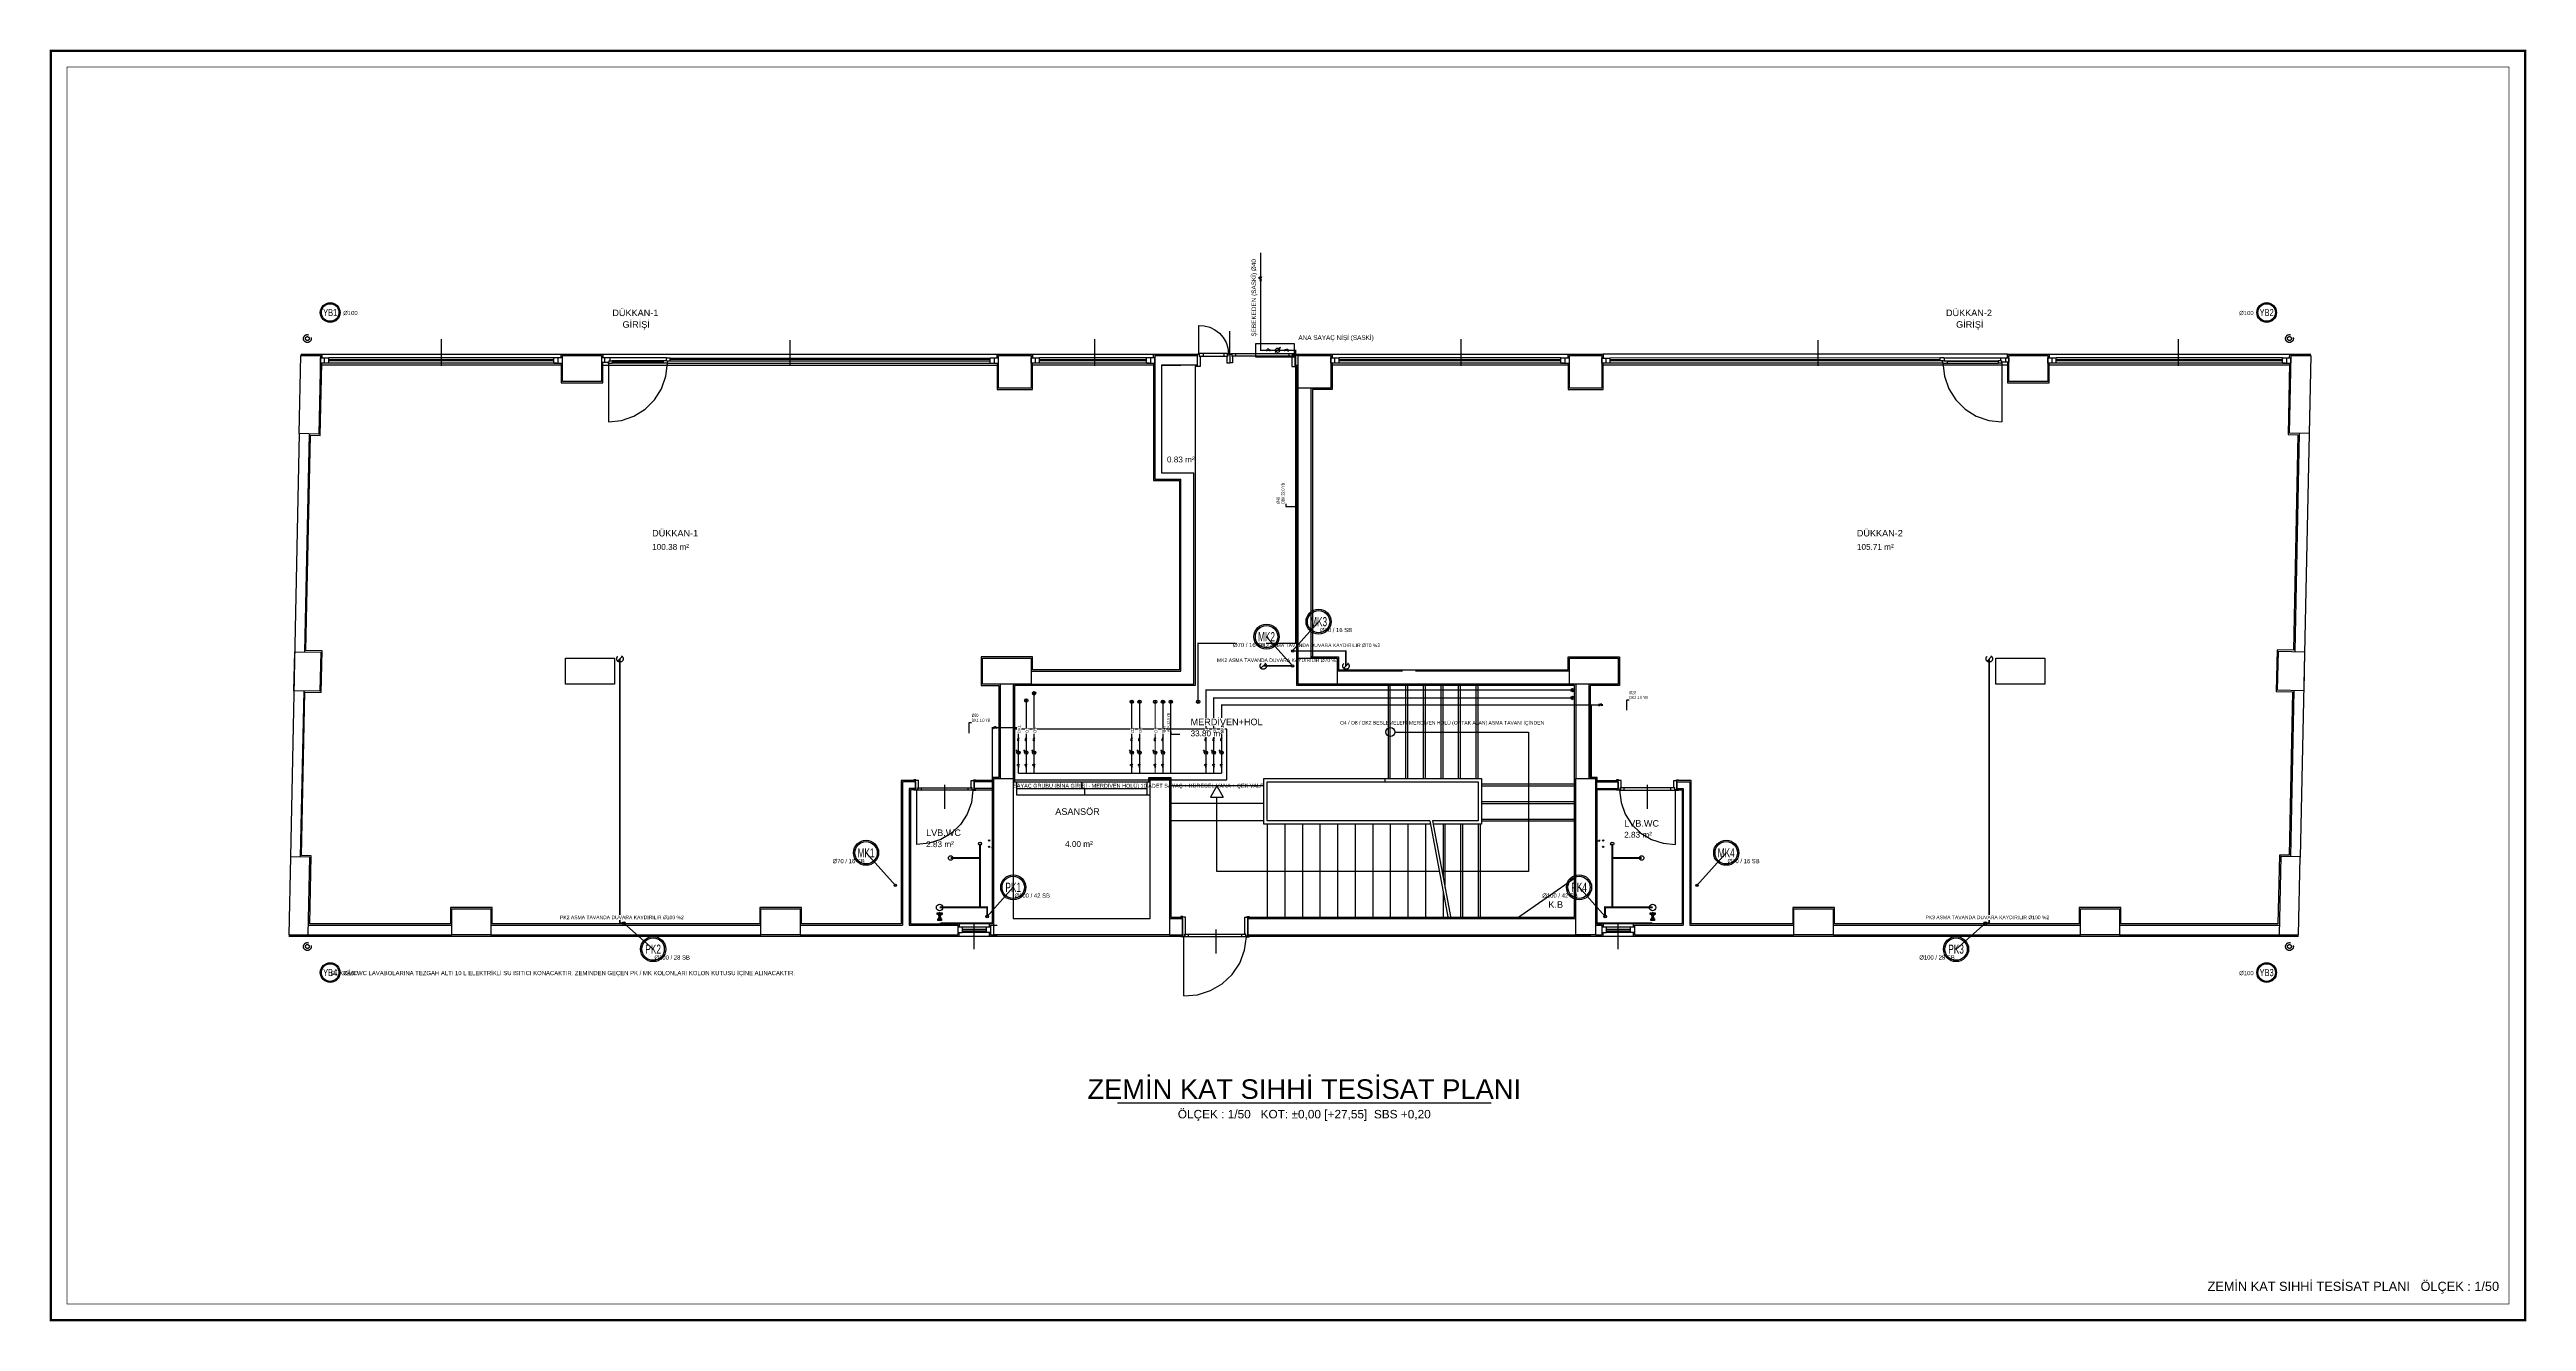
# Model space of a CAD drawing. Header units: centimetres. Extents: x -3952 to 26292, y -15092 to -10712.
# Drawn here: x 3798 to 7602, y -12902 to -10948 of the extents above; entities that cross this region are included whole.
import ezdxf
from ezdxf.enums import TextEntityAlignment as Align

# ---------------------------------------------------------------- set-up
doc = ezdxf.new("R2010")
doc.units = ezdxf.units.CM
for name, pattern in [('DASHED', [18, 12, -6]), ('PIS', [38, 30, -8]), ('PISSU HATTI', [26, 20, -6]), ('YAGMUR HATTI', [36, 30, -6])]:
    doc.linetypes.add(name, pattern=pattern)
for name, color, linetype in [('MD-YUK-BIRIMI', 7, 'Continuous'), ('MIMARI', 8, 'CONTINUOUS'), ('MIMARI-KOLON', 8, 'CONTINUOUS'), ('MIMARI-YAZI', 8, 'CONTINUOUS'), ('MTY-CIHAZ', 135, 'CONTINUOUS'), ('MTY-KAT-ADI', 1, 'CONTINUOUS'), ('MTY-PAFTA', 7, 'CONTINUOUS'), ('MTY-PIS-SU-BORUSU', 6, 'PIS'), ('MTY-PISSU-BORU-TAVANDAN', 6, 'PISSU HATTI'), ('MTY-PISSU-CAP', 211, 'CONTINUOUS'), ('MTY-PISSU-KOLON', 211, 'DASHED'), ('MTY-PISSU-KOLONNO', 211, 'CONTINUOUS'), ('MTY-SOGUKSU-BORU', 5, 'CONTINUOUS'), ('MTY-TEFRIS', 15, 'CONTINUOUS'), ('MTY-TEMIZSU-CAP', 101, 'CONTINUOUS'), ('MTY-VANA', 1, 'CONTINUOUS'), ('MTY-YAGMUR-BORUSU', 3, 'YAGMUR HATTI'), ('MTY-YAGMUR-BORUSU-CAP', 3, 'CONTINUOUS'), ('MTY-YAGMURSU-KOLON NO', 7, 'CONTINUOUS'), ('MTY-YUK-BIRIMI', 7, 'CONTINUOUS')]:
    doc.layers.add(name, color=color, linetype=linetype)
doc.layers.add('ROTAS-PAFTA-SINIRI', color=8, linetype='Continuous', plot=False)
doc.styles.add('ANOTATIVO', font='arial.ttf')
doc.styles.add('CAP', font='wturkce.SHX', dxfattribs={"width": 0.65})
doc.styles.add('MTY_CAP', font='wturkce.SHX', dxfattribs={"width": 0.65, "height": 20})
doc.styles.add('MTYCAPLT', font='arial.ttf', dxfattribs={"width": 0.65, "height": 1})
doc.styles.add('ROTAS', font='arial.ttf')

# ---------------------------------------------------------------- blocks, each defined once
blk = doc.blocks.new('ROTAS_PAFTA')
blk.add_lwpolyline([(0, 0), (1, 0), (1, 1), (0, 1)], close=True)
blk = doc.blocks.new('KLOZET1')
at = {"layer": 'MTY-TEFRIS', "color": 15}
blk.add_lwpolyline([(-3.9, 11.4, 0.414214), (-4.5, 10.8), (-4.5, 10.3, 0.414214), (-3.9, 9.7), (3.9, 9.7, 0.414214), (4.5, 10.3), (4.5, 10.8, 0.414214), (3.9, 11.4)], format="xyb", close=True, dxfattribs=at)
for points in [[(3, 0), (-3, 0), (-3, 2.3), (3, 2.3)], [(-0.8, 11.5), (0.8, 11.5), (0.8, 12), (-0.8, 12)], [(-0.8, 8.9), (0.8, 8.9), (0.8, 9.7), (-0.8, 9.7)]]:
    blk.add_lwpolyline(points, close=True, dxfattribs=at)
for points in [[(-1.6, 8.6), (-1.6, 7.5)], [(-1.6, 4.4), (-1.6, 3.4)], [(-1.3, 3.2), (-1.3, 2.3), (1.4, 2.3), (1.4, 3.2)], [(-1.2, 7.2), (-1.2, 4.8)], [(1.1, 8.9), (-1.1, 8.9)], [(-1.1, 7.3), (1.1, 7.3)], [(1.1, 4.7), (-1.1, 4.7)], [(-1.1, 3.1), (1.1, 3.1)], [(-0.5, 8.6), (-0.5, 7.5)], [(-0.5, 4.4), (-0.5, 3.4)], [(0.6, 8.6), (0.6, 7.5)], [(0.6, 4.4), (0.6, 3.4)], [(1.3, 4.8), (1.3, 5.2), (1.3, 7.2)], [(1.7, 8.6), (1.7, 7.5)], [(1.7, 4.4), (1.7, 3.4)]]:
    blk.add_lwpolyline(points, dxfattribs=at)
at = {"layer": 'MTY-TEFRIS', "color": 15, "elevation": 0}
for points in [[(-1, 10.3), (-1, 10.8, -0.414214), (-0.4, 11.4)], [(1, 10.3), (1, 10.8, 0.414214), (0.4, 11.4)]]:
    blk.add_lwpolyline(points, format="xyb", dxfattribs=at)
at = {"layer": 'MTY-TEFRIS', "color": 6}
blk.add_circle((0, 20), 5, dxfattribs=at)
at = {"layer": 'MTY-TEFRIS', "color": 15}
for centre, radius, start, end in [((-1.1, 8.1), 0.734, 41.7592, 138.241), ((-1.1, 8), 0.734, 221.7593, 318.2408), ((-1.1, 4), 0.734, 41.7592, 138.241), ((-1.1, 3.8), 0.734, 221.7593, 318.2408), ((-0.4, 10.3, 0), 0.641, 179.9998, 270.0001), ((0, 8.1), 0.734, 41.7592, 138.241), ((0, 8), 0.734, 221.7593, 318.2408), ((0, 4), 0.734, 41.7592, 138.241), ((0, 3.8), 0.734, 221.7593, 318.2408), ((0.4, 10.3, 0), 0.641, 270.0001, 0), ((1.1, 8.1), 0.734, 41.7592, 138.241), ((1.1, 8), 0.734, 221.7593, 318.2408), ((1.1, 4), 0.734, 41.7592, 138.241), ((1.1, 3.8), 0.734, 221.7593, 318.2408)]:
    blk.add_arc(centre, radius, start, end, dxfattribs=at)
at = {"layer": 'MD-YUK-BIRIMI', "color": 6, "style": 'MTYCAPLT', "width": 0.65}
for tag, p in [('PSCP_001', (-1.3, 24.5)), ('PS_001', (-0.6, 19.5))]:
    blk.add_attdef(tag, p, '', height=1, dxfattribs=at)
at = {"layer": 'MD-YUK-BIRIMI', "color": 3, "style": 'MTYCAPLT', "width": 0.65}
for tag, p in [('SOCP_001', (-1.3, 1.8)), ('SO_001', (-0.7, -0.5))]:
    blk.add_attdef(tag, p, '', height=1, dxfattribs=at)
blk = doc.blocks.new('LAVABO1')
at = {"layer": 'MTY-TEFRIS', "color": 3, "ltscale": 10}
blk.add_circle((-5, 1), 1, dxfattribs=at)
at = {"layer": 'MTY-TEFRIS', "color": 6}
blk.add_circle((0, 15), 2.5, dxfattribs=at)
at = {"layer": 'MTY-TEFRIS', "color": 1, "ltscale": 10}
blk.add_circle((5, 1), 1, dxfattribs=at)
at = {"layer": 'MD-YUK-BIRIMI', "color": 3, "style": 'MTYCAPLT', "width": 0.65}
for tag, p in [('SOCP_001', (-6.3, -0.5)), ('SO_001', (-5.7, 0.5))]:
    blk.add_attdef(tag, p, '', height=1, dxfattribs=at)
at = {"layer": 'MD-YUK-BIRIMI', "color": 6, "style": 'MTYCAPLT', "width": 0.65}
for tag, p in [('PSCP_001', (-1.3, 17)), ('PS_001', (-0.6, 14.5))]:
    blk.add_attdef(tag, p, '', height=1, dxfattribs=at)
at = {"layer": 'MD-YUK-BIRIMI', "color": 1, "style": 'MTYCAPLT', "width": 0.65}
for tag, p in [('SCCP_001', (3.7, -0.5)), ('SC_001', (4.4, 0.5))]:
    blk.add_attdef(tag, p, '', height=1, dxfattribs=at)
blk = doc.blocks.new('YER SUZGECI DN501')
at = {"layer": 'MTY-TEFRIS', "color": 6}
blk.add_circle((0, 0), 3.5, dxfattribs=at)
at = {"layer": 'MD-YUK-BIRIMI', "color": 6, "style": 'MTYCAPLT', "width": 0.65}
for tag, p in [('PSCP_001', (-1.3, 0.7)), ('PS_001', (-0.6, -0.5))]:
    blk.add_attdef(tag, p, '', height=1, dxfattribs=at)
blk = doc.blocks.new('MTY-KURESEL VANA')
at = {"layer": 'MTY-VANA'}
for p, q in [((0, 0), (0, 8)), ((0, 8), (8, 8))]:
    blk.add_line(p, q, dxfattribs=at)
blk.add_lwpolyline([(-10, 5), (-10, -5), (10, 5), (10, -5), (-10, 5)], dxfattribs=at)
at = {"layer": 'MTY-VANA', "style": 'MTYCAPLT', "width": 0.65}
blk.add_attdef('CAP', text='', height=10, dxfattribs=at).set_placement((-1, 0), align=Align.CENTER)
blk = doc.blocks.new('MTY-TEMIZ SU CAP MB')
at = {"layer": 'MTY-TEMIZSU-CAP'}
for p, q in [((0.83, 3.1), (0, 3.1)), ((0, 3.1), (0, 0))]:
    blk.add_line(p, q, dxfattribs=at)
at = {"layer": 'MTY-TEMIZSU-CAP', "style": 'MTY_CAP', "width": 0.65}
for tag, p in [('SOCP_001', (0.83, 4.92)), ('SCCP_001', (0.83, 1.92))]:
    blk.add_attdef(tag, p, '', height=1, dxfattribs=at)
at = {"layer": 'MTY-YUK-BIRIMI', "color": 101, "style": 'MTY_CAP', "width": 0.65}
for tag, p in [('SO_001', (0.83, 3.42)), ('SC_001', (0.83, 0.42))]:
    blk.add_attdef(tag, p, '', height=1, dxfattribs=at)
blk = doc.blocks.new('MTY-PISLIK TUTUCU')
at = {"layer": 'MTY-VANA'}
for p, q in [((-10, -5), (-10, 5)), ((-10, 0), (10, 0)), ((10, -5), (10, 5))]:
    blk.add_line(p, q, dxfattribs=at)
at = {"layer": 'MTY-VANA', "color": 1, "ltscale": 75}
for p, q in [((-6, 6), (-1, 10)), ((5, 0), (-4, 8))]:
    blk.add_line(p, q, dxfattribs=at)
at = {"layer": 'MTY-VANA', "style": 'CAP', "width": 0.65}
blk.add_attdef('CAP', text='', height=5, dxfattribs=at).set_placement((0, 0), align=Align.CENTER)
blk = doc.blocks.new('MTY-SU SAYACI')
at = {"layer": 'MTY-VANA'}
blk.add_hatch(color=256, dxfattribs=at).paths.add_polyline_path([(9.8, 9.8), (5.6, 7), (7, 5.6)])
for p, q in [((-7.3, -7.3), (6.3, 6.3)), ((5.6, 7), (9.8, 9.8)), ((7, 5.6), (5.6, 7)), ((7, 5.6), (9.8, 9.8))]:
    blk.add_line(p, q, dxfattribs=at)
blk.add_circle((0, 0), 7, dxfattribs=at)
blk.add_attdef('CAP', (2, 0.9), '', height=2.5, rotation=225, dxfattribs=at)
blk = doc.blocks.new('MTY-CEKVALF VANA')
at = {"layer": 'MTY-VANA'}
h = blk.add_hatch(color=256, dxfattribs=at)
edge = h.paths.add_edge_path()
edge.add_arc((-10, 5), 1.41, 180, 540, ccw=False)
for p, q in [((-10, -5), (-10, 5)), ((-10, 5), (10, -5)), ((-6, 5), (6, 5)), ((6, 5), (0, 7)), ((10, -5), (10, 5))]:
    blk.add_line(p, q, dxfattribs=at)
at = {"layer": 'MTY-VANA', "style": 'CAP', "width": 0.65}
blk.add_attdef('CAP', text='', height=5, rotation=153.4349, dxfattribs=at).set_placement((0, 0), align=Align.CENTER)
blk = doc.blocks.new('MTY-PIS SU KOLON')
at = {"layer": 'MTY-PISSU-KOLON', "linetype": 'Continuous', "lineweight": -3}
blk.add_hatch(color=256, dxfattribs=at).paths.add_polyline_path([(-2.7, -0.1, 0.848135), (0, -0.1, -0.848135), (2.7, -0.1, 0.414214), (0, 2.6, 0.414214)])
blk.add_circle((0, 0), 3.5, dxfattribs=at)
blk = doc.blocks.new('MTY-KOLON NO PIS SU')
at = {"color": 6, "linetype": 'Continuous', "ltscale": 100}
blk.add_circle((0, 0), 27.5, dxfattribs=at)
at = {"color": 7, "linetype": 'Continuous', "ltscale": 100}
blk.add_circle((0, 0), 24.5, dxfattribs=at)
at = {"style": 'ANOTATIVO', "width": 0.65}
blk.add_attdef('K', text='', height=20, dxfattribs=at).set_placement((0, 0), align=Align.MIDDLE_CENTER)
blk = doc.blocks.new('MTY-KOLON NO YAGMUR')
at = {"layer": 'MTY-YAGMURSU-KOLON NO', "linetype": 'Continuous', "ltscale": 100}
blk.add_circle((0, 0), 27.5, dxfattribs=at)
at = {"layer": 'MTY-YAGMURSU-KOLON NO', "color": 7, "linetype": 'Continuous', "ltscale": 100}
blk.add_circle((0, 0), 24.5, dxfattribs=at)
at = {"style": 'ANOTATIVO', "width": 0.65}
blk.add_attdef('K', text='', height=20, dxfattribs=at).set_placement((0, 0), align=Align.MIDDLE_CENTER)

msp = doc.modelspace()

# ---------------------------------------------------------------- linework, layer by layer
at = {"layer": 'MIMARI'}
for p, q in [((5562.6, -11372), (5562.6, -11415.1)), ((4399.7, -11392.8), (4399.7, -11434)), ((4934.7, -11394.3), (4934.7, -11434)), ((5402.7, -11392.8), (5402.7, -11434)), ((5610.6, -11417.4), (5610.6, -11380.7)), ((5965.4, -11392.8), (5965.4, -11434)), ((6513.5, -11394.3), (6513.5, -11434)), ((7066.9, -11392.8), (7066.9, -11434)), ((4585.4, -11433.1), (4214.1, -11433.1)), ((4216.1, -11416.1), (4583.4, -11416.1)), ((4220.5, -11429.8), (4220.5, -11421.8)), ((4572.7, -11421.8), (4226.9, -11421.8)), ((4226.9, -11429.8), (4226.9, -11421.8)), ((4226.9, -11424.1), (4572.7, -11424.1)), ((4572.7, -11426.3), (4226.9, -11426.3)), ((4576.9, -11429.8), (4226.9, -11429.8)), ((4572.7, -11429.8), (4572.7, -11421.8)), ((4579.2, -11429.8), (4579.2, -11421.8)), ((4645.6, -11433.1), (5255.6, -11433.1)), ((4647.6, -11416.1), (5253.6, -11416.1)), ((4650.5, -11421.8), (4650.5, -11428.3)), ((4656.3, -11429.8), (4661.9, -11429.8)), ((4656.3, -11429.8), (4656.3, -11520.2)), ((4657, -11426.3), (4661.9, -11426.3)), ((4657, -11426.3), (4657, -11428.3)), ((4658.4, -11421.8), (4658.4, -11426.3)), ((4745.5, -11421.8), (4658.4, -11421.8)), ((4740.2, -11426.3), (4661.9, -11426.3)), ((4661.9, -11426.3), (4661.9, -11429.8)), ((4661.9, -11427.5), (4740.2, -11427.5)), ((4740.2, -11429.8), (4661.9, -11429.8)), ((4746.1, -11426.3), (4740.2, -11426.3)), ((4740.2, -11426.3), (4740.2, -11429.8)), ((4746.8, -11429.8), (4740.2, -11429.8)), ((4746.1, -11426.3), (4744.6, -11426.3)), ((4745.5, -11421.8), (4751, -11421.8)), ((4746.1, -11426.3), (4751, -11426.3)), ((4746.7, -11426.3), (4747.6, -11426.3)), ((4746.8, -11429.8), (5242.7, -11429.8)), ((4751, -11421.8), (5242.7, -11421.9)), ((4751, -11426.3), (4751, -11421.8)), ((5242.7, -11424.1), (4751, -11424.1)), ((4751, -11426.3), (5242.7, -11426.3)), ((5242.7, -11429.8), (5242.7, -11421.9)), ((5249.2, -11429.8), (5249.2, -11421.9)), ((5493.6, -11433.1), (5305.6, -11433.1)), ((5307.6, -11416.1), (5493.4, -11416.1)), ((5312, -11429.8), (5312, -11421.8)), ((5482.7, -11421.8), (5318.4, -11421.8)), ((5318.4, -11429.8), (5318.4, -11421.8)), ((5318.4, -11424.1), (5482.7, -11424.1)), ((5482.7, -11426.3), (5318.4, -11426.3)), ((5486.9, -11429.8), (5318.4, -11429.8)), ((5482.7, -11429.8), (5482.7, -11421.8)), ((5489.2, -11429.8), (5489.2, -11421.8)), ((5495.6, -11418.1), (5560.6, -11418.1)), ((5495.6, -11418.1), (5495.6, -11433.1)), ((5505.6, -11433.1), (5535.6, -11433.1)), ((5560.6, -11433.1), (5555.6, -11433.1)), ((5560.6, -11416.1), (5560.6, -11435.1)), ((5560.6, -11416.1), (5563.5, -11416.1)), ((5560.6, -11418.1), (5560.6, -11433.1)), ((5565, -11435.1), (5560.6, -11435.1)), ((5608.6, -11415.1), (5562.6, -11415.1)), ((5562.6, -11416.1), (5562.6, -11415.1)), ((5564, -11416), (5562.6, -11416)), ((5563.5, -11416.1), (5563.5, -11419)), ((5563.5, -11419), (5565, -11419)), ((5564, -11418.9), (5564, -11416)), ((5564, -11418.9), (5607.1, -11418.9)), ((5565, -11419), (5565, -11435.1)), ((5569.6, -11415.1), (5569.6, -11418.9)), ((5601.5, -11415.1), (5601.5, -11418.9)), ((5606.1, -11419), (5606.1, -11429.2)), ((5607.6, -11419), (5606.1, -11419)), ((5606.1, -11429.2), (5610.6, -11429.2)), ((5607.1, -11418.9), (5607.1, -11416)), ((5607.1, -11416), (5608.6, -11416)), ((5610.6, -11416.1), (5607.6, -11416.1)), ((5607.6, -11416.1), (5607.6, -11419)), ((5608.6, -11416.1), (5608.6, -11415.1)), ((5610.6, -11416.1), (5613.5, -11416.1)), ((5610.6, -11416.1), (5610.6, -11429.2)), ((5610.6, -11416.1), (5610.6, -11429.2)), ((5615, -11429.2), (5610.6, -11429.2)), ((5612.6, -11415.1), (5708.6, -11415.1)), ((5612.6, -11416.1), (5612.6, -11415.1)), ((5614, -11416), (5612.6, -11416)), ((5613.5, -11416.1), (5613.5, -11419)), ((5613.5, -11419), (5615, -11419)), ((5614, -11418.9), (5614, -11416)), ((5707.1, -11418.9), (5614, -11418.9)), ((5615, -11419), (5615, -11429.2)), ((5619.6, -11415.1), (5619.6, -11418.9)), ((5701.5, -11415.1), (5701.5, -11418.9)), ((5707.6, -11419), (5706.1, -11419)), ((5706.1, -11419), (5706.1, -11435.1)), ((5706.1, -11435.1), (5710.6, -11435.1)), ((5707.1, -11416), (5708.6, -11416)), ((5707.1, -11418.9), (5707.1, -11416)), ((5707.6, -11416.1), (5707.6, -11419)), ((5710.6, -11416.1), (5707.6, -11416.1)), ((5708.6, -11416.1), (5708.6, -11415.1)), ((5710.6, -11416.1), (5710.6, -11435.1)), ((5715.6, -11418.1), (5710.6, -11418.1)), ((5710.6, -11418.1), (5710.6, -11433.1)), ((5710.6, -11433.1), (5715.6, -11433.1)), ((6131.9, -11433.1), (5765.6, -11433.1)), ((5767.6, -11416.1), (6129.9, -11416.1)), ((5772, -11429.8), (5772, -11421.8)), ((6119.2, -11421.8), (5778.4, -11421.8)), ((5778.4, -11429.8), (5778.4, -11421.8)), ((5778.4, -11424.1), (6119.2, -11424.1)), ((6119.2, -11426.3), (5778.4, -11426.3)), ((6123.4, -11429.8), (5778.4, -11429.8)), ((6119.2, -11429.8), (6119.2, -11421.9)), ((6125.7, -11429.8), (6125.7, -11421.9)), ((6807.1, -11433.1), (6182.1, -11433.1)), ((6805.1, -11416.1), (6184.1, -11416.1)), ((6188.5, -11429.8), (6188.5, -11421.9)), ((6701.7, -11421.8), (6194.9, -11421.9)), ((6194.9, -11429.8), (6194.9, -11421.9)), ((6194.9, -11424.1), (6701.7, -11424.1)), ((6701.7, -11426.3), (6194.9, -11426.3)), ((6705.9, -11429.8), (6194.9, -11429.8)), ((6707.1, -11421.8), (6701.7, -11421.8)), ((6701.7, -11426.3), (6701.7, -11421.8)), ((6706.5, -11426.3), (6701.7, -11426.3)), ((6705.9, -11426.3), (6705, -11426.3)), ((6705.9, -11429.8), (6712.5, -11429.8)), ((6706.5, -11426.3), (6712.5, -11426.3)), ((6706.5, -11426.3), (6708, -11426.3)), ((6707.1, -11421.8), (6794.2, -11421.8)), ((6712.5, -11426.3), (6790.7, -11426.3)), ((6712.5, -11426.3), (6712.5, -11429.8)), ((6790.7, -11427.5), (6712.5, -11427.5)), ((6712.5, -11429.8), (6790.7, -11429.8)), ((6795.7, -11426.3), (6790.7, -11426.3)), ((6790.7, -11426.3), (6790.7, -11429.8)), ((6796.3, -11429.8), (6790.7, -11429.8)), ((6794.2, -11421.8), (6794.2, -11426.3)), ((6795.7, -11426.3), (6795.7, -11428.3)), ((6796.3, -11429.8), (6796.3, -11520.2)), ((6802.1, -11421.8), (6802.1, -11428.3)), ((7240.1, -11433.1), (6867.1, -11433.1)), ((6869.1, -11416.1), (7238.1, -11416.1)), ((6873.5, -11429.8), (6873.5, -11421.8)), ((7227.4, -11421.8), (6879.9, -11421.8)), ((6879.9, -11429.8), (6879.9, -11421.8)), ((6879.9, -11424.1), (7227.4, -11424.1)), ((7227.4, -11426.3), (6879.9, -11426.3)), ((7231.6, -11429.8), (6879.9, -11429.8)), ((7227.4, -11429.8), (7227.4, -11421.9)), ((7233.9, -11429.8), (7233.9, -11421.9)), ((7270.6, -11418.1), (7254.5, -12188.6)), ((5715.6, -11883.1), (5715.6, -11468.1)), ((5735.6, -11883.1), (5735.6, -11468.1)), ((4181.6, -11538), (4167.9, -12188.1)), ((4196.6, -11538.3), (4189.6, -11873.4)), ((7253.1, -11537.7), (7246.1, -11872.7)), ((5555.6, -11923.1), (5555.6, -11598.1)), ((5535.6, -11903.1), (5535.6, -11608.1)), ((5305.6, -11903.1), (5535.6, -11903.1)), ((5875.6, -11903.1), (5775.6, -11903.1)), ((6132.1, -11903.1), (5895.6, -11903.1)), ((4188.3, -11933.4), (4182.9, -12188.4)), ((5258.1, -11923.1), (5258.1, -12068.1)), ((5278.1, -11923.1), (5278.1, -12073.1)), ((5305.6, -11923.1), (5555.6, -11923.1)), ((6132.1, -11923.1), (5775.6, -11923.1)), ((5854.1, -12068.1), (5854.1, -11925.1)), ((5857.1, -12068.1), (5857.1, -11925.1)), ((5881.1, -12068.1), (5881.1, -11925.1)), ((5884.1, -12068.1), (5884.1, -11925.1)), ((5908.1, -12068.1), (5908.1, -11925.1)), ((5911.1, -12068.1), (5911.1, -11925.1)), ((5935.1, -12068.1), (5935.1, -11925.1)), ((5938.1, -12068.1), (5938.1, -11925.1)), ((5962.1, -12068.1), (5962.1, -11925.1)), ((5965.1, -12068.1), (5965.1, -11925.1)), ((5989.1, -12068.1), (5989.1, -11925.1)), ((5992.1, -12068.1), (5992.1, -11925.1)), ((6142.1, -11923.1), (6142.1, -12068.5)), ((6162.1, -11923.1), (6162.1, -12068.1)), ((7244.8, -11932.7), (7239.5, -12187.8)), ((5863.9, -11996.6), (6069.6, -11996.6)), ((6069.6, -11996.6), (6069.6, -12210.6)), ((5128.1, -12073.1), (5108.1, -12073.1)), ((5108.1, -12073.1), (5108.1, -12293.1)), ((5128.1, -12083.1), (5118.1, -12083.1)), ((5118.1, -12083.1), (5118.1, -12293.1)), ((5125.5, -12069.9), (5125.5, -12071.1)), ((5128.6, -12069.9), (5125.5, -12069.9)), ((5125.5, -12071.1), (5128.6, -12071.1)), ((5125.6, -12085.1), (5128.6, -12085.1)), ((5125.6, -12086), (5125.6, -12085.1)), ((5128.6, -12086), (5125.6, -12086)), ((5132.5, -12071.1), (5128.1, -12071.1)), ((5128.1, -12085.1), (5128.1, -12071.1)), ((5128.1, -12073.1), (5128.1, -12083.1)), ((5128.1, -12085.1), (5131, -12085.1)), ((5128.6, -12071.1), (5128.6, -12069.9)), ((5128.6, -12085.1), (5128.6, -12086)), ((5131.5, -12085.1), (5130.1, -12085.1)), ((5130.1, -12085.1), (5130.1, -12086)), ((5216.1, -12086), (5130.1, -12086)), ((5130.1, -12169.2), (5130.1, -12086)), ((5131, -12082.1), (5132.5, -12082.1)), ((5131, -12085.1), (5131, -12082.1)), ((5131.5, -12082.2), (5214.6, -12082.2)), ((5131.5, -12082.2), (5131.5, -12085.1)), ((5132.5, -12082.1), (5132.5, -12071.1)), ((5137.1, -12086), (5137.1, -12082.2)), ((5173.1, -12114.5), (5173.1, -12077.8)), ((5209, -12086), (5209, -12082.2)), ((5213.6, -12071.1), (5218.1, -12071.1)), ((5213.6, -12082.1), (5213.6, -12071.1)), ((5215.1, -12082.1), (5213.6, -12082.1)), ((5214.6, -12082.2), (5214.6, -12085.1)), ((5214.6, -12085.1), (5216.1, -12085.1)), ((5215.1, -12085.1), (5215.1, -12082.1)), ((5218.1, -12085.1), (5215.1, -12085.1)), ((5216.1, -12085.1), (5216.1, -12086)), ((5217.5, -12071.1), (5217.5, -12069.9)), ((5217.5, -12069.9), (5220.6, -12069.9)), ((5220.6, -12071.1), (5217.5, -12071.1)), ((5220.5, -12085.1), (5217.5, -12085.1)), ((5217.5, -12085.1), (5217.5, -12086)), ((5217.5, -12086), (5220.5, -12086)), ((5218.1, -12085.1), (5218.1, -12071.1)), ((5248.1, -12073.1), (5218.1, -12073.1)), ((5218.1, -12073.1), (5218.1, -12083.1)), ((5248.1, -12083.1), (5218.1, -12083.1)), ((5220.5, -12086), (5220.5, -12085.1)), ((5220.6, -12069.9), (5220.6, -12071.1)), ((5278.1, -12073.1), (5488.1, -12073.1)), ((5283.1, -12073.1), (5288.1, -12073.1)), ((5283.1, -12073.1), (5283.1, -12093.1)), ((5283.1, -12083.1), (5483.1, -12083.1)), ((5283.1, -12093.1), (5483.1, -12093.1)), ((5383.6, -12073.1), (5383.6, -12083.1)), ((5387.6, -12083.1), (5387.6, -12093.1)), ((5483.1, -12073.1), (5483.1, -12093.1)), ((5483.1, -12093.1), (5488.1, -12093.1)), ((5663.1, -12079.1), (5520.1, -12079.1)), ((5590.6, -12079.1), (5580.8, -12096.5)), ((5580.8, -12096.5), (5600.4, -12096.5)), ((5590.6, -12079.1), (5600.4, -12096.5)), ((5590.6, -12210.6), (5590.6, -12096.5)), ((5848.7, -12068.1), (5848.7, -12073.1)), ((5997.1, -12076.1), (6140.1, -12076.1)), ((5997.1, -12079.1), (6140.1, -12079.1)), ((6172.1, -12073.1), (6207.1, -12073.1)), ((6172.1, -12083.1), (6207.1, -12083.1)), ((6204.5, -12069.9), (6204.5, -12071.1)), ((6207.6, -12069.9), (6204.5, -12069.9)), ((6204.5, -12071.1), (6207.6, -12071.1)), ((6204.6, -12085.1), (6207.6, -12085.1)), ((6204.6, -12086), (6204.6, -12085.1)), ((6207.6, -12086), (6204.6, -12086)), ((6211.5, -12071.1), (6207.1, -12071.1)), ((6207.1, -12085.1), (6207.1, -12071.1)), ((6207.1, -12073.1), (6207.1, -12083.1)), ((6207.1, -12085.1), (6210, -12085.1)), ((6207.6, -12071.1), (6207.6, -12069.9)), ((6207.6, -12085.1), (6207.6, -12086)), ((6210.5, -12085.1), (6209.1, -12085.1)), ((6209.1, -12085.1), (6209.1, -12086)), ((6209.1, -12086), (6295.1, -12086)), ((6210, -12085.1), (6210, -12082.1)), ((6210, -12082.1), (6211.5, -12082.1)), ((6293.6, -12082.2), (6210.5, -12082.2)), ((6210.5, -12082.2), (6210.5, -12085.1)), ((6211.5, -12082.1), (6211.5, -12071.1)), ((6216.1, -12086), (6216.1, -12082.2)), ((6252.1, -12114.5), (6252.1, -12077.8)), ((6288, -12086), (6288, -12082.2)), ((6292.6, -12071.1), (6297.1, -12071.1)), ((6292.6, -12082.1), (6292.6, -12071.1)), ((6294.1, -12082.1), (6292.6, -12082.1)), ((6293.6, -12082.2), (6293.6, -12085.1)), ((6293.6, -12085.1), (6295.1, -12085.1)), ((6294.1, -12085.1), (6294.1, -12082.1)), ((6297.1, -12085.1), (6294.1, -12085.1)), ((6295.1, -12085.1), (6295.1, -12086)), ((6295.1, -12169.2), (6295.1, -12086)), ((6296.5, -12071.1), (6296.5, -12069.9)), ((6296.5, -12069.9), (6299.6, -12069.9)), ((6299.6, -12071.1), (6296.5, -12071.1)), ((6299.5, -12085.1), (6296.5, -12085.1)), ((6296.5, -12085.1), (6296.5, -12086)), ((6296.5, -12086), (6299.5, -12086)), ((6297.1, -12085.1), (6297.1, -12071.1)), ((6297.1, -12073.1), (6317.1, -12073.1)), ((6297.1, -12073.1), (6297.1, -12083.1)), ((6297.1, -12083.1), (6307.1, -12083.1)), ((6299.5, -12086), (6299.5, -12085.1)), ((6299.6, -12069.9), (6299.6, -12071.1)), ((6307.1, -12083.1), (6307.1, -12293.1)), ((6317.1, -12073.1), (6317.1, -12293.1)), ((5663.1, -12106.1), (5520.1, -12106.1)), ((5663.1, -12133.1), (5520.1, -12133.1)), ((5917.7, -12133.1), (5946, -12283.1)), ((5921.8, -12133.1), (5949.9, -12282.3)), ((5997.1, -12103.1), (6140.1, -12103.1)), ((5997.1, -12106.1), (6140.1, -12106.1)), ((5997.1, -12130.1), (6140.1, -12130.1)), ((5997.1, -12133.1), (6140.1, -12133.1)), ((5668.1, -12138.1), (5668.1, -12281.1)), ((5695.1, -12138.1), (5695.1, -12281.1)), ((5722.1, -12138.1), (5722.1, -12281.1)), ((5749.1, -12138.1), (5749.1, -12281.1)), ((5776.1, -12138.1), (5776.1, -12281.1)), ((5803.1, -12138.1), (5803.1, -12281.1)), ((5830.1, -12138.1), (5830.1, -12281.1)), ((5857.1, -12138.1), (5857.1, -12281.1)), ((5884.1, -12138.1), (5884.1, -12281.1)), ((5911.1, -12138.1), (5911.1, -12281.1)), ((5938.1, -12138.1), (5938.1, -12219.5)), ((5941.1, -12138.1), (5941.1, -12235.4)), ((5965.1, -12138.1), (5965.1, -12281.1)), ((5968.1, -12138.1), (5968.1, -12281.1)), ((5992.1, -12138.1), (5992.1, -12281.1)), ((5995.1, -12138.1), (5995.1, -12281.1)), ((5932.3, -12210.6), (5590.6, -12210.6)), ((6069.6, -12210.6), (5936.4, -12210.6)), ((5938.1, -12241.1), (5938.1, -12281.1)), ((6050.8, -12283.1), (6142.1, -12219.2)), ((5518.1, -12283.1), (5538.1, -12283.1)), ((5535.5, -12279.9), (5535.5, -12281.1)), ((5538.6, -12279.9), (5535.5, -12279.9)), ((5535.5, -12281.1), (5538.6, -12281.1)), ((5542.5, -12281.1), (5538.1, -12281.1)), ((5538.1, -12310.1), (5538.1, -12281.1)), ((5538.1, -12283.1), (5538.1, -12308.1)), ((5538.6, -12281.1), (5538.6, -12279.9)), ((5542.5, -12307.1), (5542.5, -12281.1)), ((5633.6, -12281.1), (5638.1, -12281.1)), ((5633.6, -12307.1), (5633.6, -12281.1)), ((5637.5, -12281.1), (5637.5, -12279.9)), ((5637.5, -12279.9), (5640.6, -12279.9)), ((5640.6, -12281.1), (5637.5, -12281.1)), ((5638.1, -12310.1), (5638.1, -12281.1)), ((5638.1, -12283.1), (6142.1, -12283.1)), ((5638.1, -12283.1), (5638.1, -12308.1)), ((5640.6, -12279.9), (5640.6, -12281.1)), ((4195.4, -12308.1), (4415.6, -12308.1)), ((4195.7, -12293.1), (4415.6, -12293.1)), ((4475.6, -12293.1), (4890.6, -12293.1)), ((4475.6, -12308.1), (4890.6, -12308.1)), ((4950.6, -12293.1), (5108.1, -12293.1)), ((4950.6, -12308.1), (5193.1, -12308.1)), ((5118.1, -12293.1), (5193.1, -12293.1)), ((5242.9, -12291.1), (5193.1, -12291.1)), ((5193.1, -12293.1), (5193.1, -12308.1)), ((5195.1, -12310.1), (5240.9, -12310.1)), ((5199.5, -12296.4), (5199.5, -12304.3)), ((5243.1, -12296.4), (5199.5, -12296.4)), ((5236.7, -12299.9), (5199.5, -12299.9)), ((5199.5, -12302.1), (5236.7, -12302.1)), ((5243.1, -12304.3), (5199.5, -12304.3)), ((5218, -12330.3), (5218, -12292.2)), ((5236.7, -12296.4), (5236.7, -12304.3)), ((5243.1, -12293.1), (5253.1, -12293.1)), ((5243.1, -12293.1), (5243.1, -12308.1)), ((5243.1, -12308.1), (5253.1, -12308.1)), ((5518.1, -12308.1), (5538.1, -12308.1)), ((5535.6, -12310.1), (5538.6, -12310.1)), ((5535.6, -12311), (5535.6, -12310.1)), ((5538.6, -12311), (5535.6, -12311)), ((5538.1, -12310.1), (5541, -12310.1)), ((5538.6, -12310.1), (5538.6, -12311)), ((5541.5, -12310.1), (5540.1, -12310.1)), ((5540.1, -12310.1), (5540.1, -12311)), ((5636.1, -12311), (5540.1, -12311)), ((5540.1, -12401.6), (5540.1, -12311)), ((5541, -12307.1), (5542.5, -12307.1)), ((5541, -12310.1), (5541, -12307.1)), ((5541.5, -12307.2), (5634.6, -12307.2)), ((5541.5, -12307.2), (5541.5, -12310.1)), ((5547.1, -12311), (5547.1, -12307.2)), ((5589.7, -12336.5), (5589.7, -12299.8)), ((5629, -12311), (5629, -12307.2)), ((5635.1, -12307.1), (5633.6, -12307.1)), ((5634.6, -12307.2), (5634.6, -12310.1)), ((5634.6, -12310.1), (5636.1, -12310.1)), ((5635.1, -12310.1), (5635.1, -12307.1)), ((5638.1, -12310.1), (5635.1, -12310.1)), ((5636.1, -12310.1), (5636.1, -12311)), ((5640.5, -12310.1), (5637.5, -12310.1)), ((5637.5, -12310.1), (5637.5, -12311)), ((5637.5, -12311), (5640.5, -12311)), ((5638.1, -12308.1), (6165.1, -12308.1)), ((5640.5, -12311), (5640.5, -12310.1)), ((6172.1, -12293.1), (6182.1, -12293.1)), ((6172.1, -12308.1), (6182.1, -12308.1)), ((6231.9, -12291.1), (6182.1, -12291.1)), ((6182.1, -12293.1), (6182.1, -12308.1)), ((6184.1, -12310.1), (6229.9, -12310.1)), ((6188.5, -12296.4), (6188.5, -12304.3)), ((6232.1, -12296.4), (6188.5, -12296.4)), ((6225.7, -12299.9), (6188.5, -12299.9)), ((6188.5, -12302.1), (6225.7, -12302.1)), ((6232.1, -12304.3), (6188.5, -12304.3)), ((6207, -12330.3), (6207, -12292.2)), ((6225.7, -12296.4), (6225.7, -12304.3)), ((6232.1, -12293.1), (6307.1, -12293.1)), ((6232.1, -12293.1), (6232.1, -12308.1)), ((6232.1, -12308.1), (6477.1, -12308.1)), ((6317.1, -12293.1), (6477.1, -12293.1)), ((6537.1, -12293.1), (6917.1, -12293.1)), ((6537.1, -12308.1), (6917.1, -12308.1)), ((6977.1, -12293.1), (7222.4, -12293.1)), ((6977.1, -12308.1), (7222.1, -12308.1))]:
    msp.add_line(p, q, dxfattribs=at)
for points in [[(5562.6, -11372), (5571.3, -11372.4), (5579.8, -11374.6), (5587.7, -11378.4), (5594.7, -11383.8), (5600.5, -11390.4), (5604.8, -11398), (5607.6, -11406.3), (5608.6, -11415.1)], [(4184.1, -11416.1), (4216.2, -11416.1), (4216.1, -11421.9)], [(5128.1, -12071.1), (5106.1, -12071.1), (5106.1, -12291.1), (4952.6, -12291.1), (4952.6, -12266.1), (4888.6, -12266.1), (4888.6, -12291.1), (4477.6, -12291.1), (4477.6, -12266.1), (4413.6, -12266.1), (4413.6, -12291.1), (4197.8, -12291.1), (4200, -12186.8), (4185, -12186.4), (4190.3, -11935.4), (4215.3, -11935.9), (4216.6, -11871.9), (4191.6, -11871.4), (4198.6, -11540.4), (4213.6, -11540.7), (4216.1, -11429.8)], [(4226.9, -11429.8), (4214.1, -11429.8), (4214.1, -11421.8), (4226.9, -11421.8)], [(4572.7, -11429.8), (4585.6, -11429.8), (4585.6, -11421.8), (4572.7, -11421.8)], [(4583.6, -11421.8), (4583.6, -11416.1), (4647.6, -11416.1), (4647.6, -11421.8)], [(4583.6, -11429.8), (4583.6, -11460.1), (4647.6, -11460.1), (4647.6, -11428.3)], [(4658.4, -11421.8), (4645.6, -11421.8), (4645.6, -11428.3), (4657, -11428.3)], [(4656.3, -11429.8), (4655.5, -11428.3)], [(4656.3, -11520.2), (4676.4, -11517.9), (4695.6, -11511.2), (4712.7, -11500.5), (4727, -11486.2), (4737.8, -11469), (4744.5, -11449.9), (4746.8, -11429.8)], [(4745.5, -11421.8), (4744.6, -11426.3)], [(4746.8, -11429.8), (4747.6, -11426.3)], [(5493.6, -11429.8), (5493.6, -11610.1), (5533.6, -11610.1), (5533.6, -11901.1), (5307.6, -11901.1), (5307.6, -11881.1), (5228.6, -11881.1), (5228.6, -11925.1), (5256.1, -11925.1), (5256.1, -12066.1), (5246.1, -12066.1), (5246.1, -12071.1), (5218.1, -12071.1)], [(5242.7, -11429.8), (5255.6, -11429.8), (5255.6, -11421.9), (5242.7, -11421.9)], [(5253.6, -11421.8), (5253.6, -11416.1), (5307.6, -11416.1), (5307.6, -11421.8)], [(5253.6, -11429.8), (5253.6, -11470.1), (5307.6, -11470.1), (5307.6, -11429.8)], [(5560.6, -11435.1), (5557.6, -11435.1), (5557.6, -11925.1), (5280.1, -11925.1), (5280.1, -12073.1)], [(5318.4, -11429.8), (5305.6, -11429.8), (5305.6, -11421.8), (5318.4, -11421.8)], [(5482.7, -11429.8), (5495.6, -11429.8), (5495.6, -11421.8), (5482.7, -11421.8)], [(5493.6, -11421.8), (5493.6, -11416.1), (5560.6, -11416.1)], [(5495.6, -11433.1), (5495.6, -11608.1), (5535.6, -11608.1)], [(5555.6, -11433.1), (5505.6, -11433.1), (5505.6, -11598.1), (5555.6, -11598.1)], [(5561.6, -11415.5), (5562.2, -11415.5), (5561.6, -11415.5)], [(5637.5, -12281.1), (6140.1, -12281.1), (6140.1, -11925.1), (5713.6, -11925.1), (5713.6, -11435.1), (5710.6, -11435.1)], [(5709.5, -11415.5), (5708.9, -11415.5), (5709.5, -11415.5)], [(5710.6, -11416.1), (5767.6, -11416.1), (5767.6, -11421.8)], [(5767.6, -11429.8), (5767.6, -11470.1), (5737.6, -11470.1), (5737.6, -11881.1), (5735.6, -11881.1), (5735.6, -11881.1), (5777.6, -11881.1), (5777.6, -11901.1), (6130.1, -11901.1), (6130.1, -11881.1), (6209.1, -11881.1), (6209.1, -11925.1), (6164.1, -11925.1), (6164.1, -12066.1), (6174.1, -12066.1), (6174.1, -12071.1), (6207.1, -12071.1)], [(5778.4, -11429.8), (5765.6, -11429.8), (5765.6, -11421.8), (5778.4, -11421.8)], [(6119.2, -11429.8), (6132.1, -11429.8), (6132.1, -11421.9), (6119.2, -11421.9)], [(6130.1, -11421.9), (6130.1, -11416.1), (6184.1, -11416.1), (6184.1, -11421.9)], [(6130.1, -11429.8), (6130.1, -11470.1), (6184.1, -11470.1), (6184.1, -11429.8)], [(6194.9, -11429.8), (6182.1, -11429.8), (6182.1, -11421.9), (6194.9, -11421.9)], [(7238.3, -11429.7), (7236, -11539.4), (7251, -11539.7), (7244.2, -11870.7), (7219.2, -11870.2), (7217.8, -11934.2), (7242.8, -11934.7), (7237.5, -12185.7), (7222.6, -12185.4), (7220.4, -12291.1), (6979.1, -12291.1), (6979.1, -12266.1), (6915.1, -12266.1), (6915.1, -12291.1), (6539.1, -12291.1), (6539.1, -12266.1), (6475.1, -12266.1), (6475.1, -12291.1), (6319.1, -12291.1), (6319.1, -12071.1), (6297.1, -12071.1)], [(6705.9, -11429.8), (6705, -11426.3)], [(6705.9, -11429.8), (6708.1, -11449.9), (6714.8, -11469), (6725.6, -11486.2), (6739.9, -11500.5), (6757.1, -11511.2), (6776.2, -11517.9), (6796.3, -11520.2)], [(6707.1, -11421.8), (6708, -11426.3)], [(6794.2, -11421.8), (6807.1, -11421.8), (6807.1, -11428.3), (6795.7, -11428.3)], [(6796.3, -11429.8), (6797.2, -11428.3)], [(6805.1, -11421.8), (6805.1, -11416.1), (6869.1, -11416.1), (6869.1, -11421.8)], [(6805.1, -11428.3), (6805.1, -11460.1), (6869.1, -11460.1), (6869.1, -11429.8)], [(6879.9, -11429.8), (6867.1, -11429.8), (6867.1, -11421.8), (6879.9, -11421.8)], [(7227.4, -11429.8), (7240.3, -11429.8), (7240.3, -11421.9), (7227.4, -11421.9)], [(7238.3, -11421.7), (7238.7, -11416.1), (7270.6, -11416.1)], [(5128.1, -12085.1), (5120.1, -12085.1), (5120.1, -12291.1), (5195.1, -12291.1), (5195.1, -12296.4)], [(5129.1, -12085.6), (5129.7, -12085.6), (5129.1, -12085.6)], [(5216.1, -12086), (5213.7, -12104.8), (5207.1, -12122.6), (5196.8, -12138.5), (5183.2, -12151.7), (5166.9, -12161.5), (5148.9, -12167.4), (5130.1, -12169.2)], [(5218.1, -12085.1), (5246.1, -12085.1), (5246.1, -12291.1), (5241.1, -12291.1), (5241.1, -12296.4)], [(5486.1, -12073.1), (5486.1, -12066.1), (5520.1, -12066.1), (5520.1, -12281.1), (5538.6, -12281.1)], [(5918.7, -12138.1), (5663.1, -12138.1), (5663.1, -12068.1), (5848.7, -12068.1)], [(5917.7, -12133.1), (5668.1, -12133.1), (5668.1, -12073.1), (5848.7, -12073.1)], [(5848.7, -12068.1), (5997.1, -12068.1), (5997.1, -12138.1), (5922.7, -12138.1)], [(5848.7, -12073.1), (5992.1, -12073.1), (5992.1, -12133.1), (5921.8, -12133.1)], [(6207.1, -12085.1), (6174.1, -12085.1), (6174.1, -12291.1), (6184.1, -12291.1), (6184.1, -12296.4)], [(6209.1, -12086), (6211.5, -12104.8), (6218, -12122.6), (6228.3, -12138.5), (6242, -12151.7), (6258.2, -12161.5), (6276.2, -12167.4), (6295.1, -12169.2)], [(6297.1, -12085.1), (6305.1, -12085.1), (6305.1, -12291.1), (6230.1, -12291.1), (6230.1, -12296.4)], [(6296, -12085.6), (6295.4, -12085.6), (6296, -12085.6)], [(4165.4, -12310.1), (5195.1, -12310.1), (5195.1, -12304.3)], [(5199.5, -12296.4), (5193.1, -12296.4), (5193.1, -12304.3), (5199.5, -12304.3)], [(5241.1, -12304.3), (5241.1, -12310.1), (5538.1, -12310.1)], [(5539.1, -12310.6), (5539.7, -12310.6), (5539.1, -12310.6)], [(5540.1, -12401.6), (5560.9, -12400), (5580.9, -12393.7), (5599, -12383.1), (5614.2, -12368.8), (5625.8, -12351.4), (5633.2, -12331.8), (5636.1, -12311)], [(5638.1, -12310.1), (6184.1, -12310.1), (6184.1, -12304.3)], [(6188.5, -12296.4), (6182.1, -12296.4), (6182.1, -12304.3), (6188.5, -12304.3)], [(6230.1, -12304.3), (6230.1, -12310.1), (7252.1, -12310.1)]]:
    msp.add_lwpolyline(points, dxfattribs=at)
msp.add_circle((5857.1, -11996.6), 6.86, dxfattribs=at)
at = {"layer": 'MIMARI-KOLON'}
for points in [[(4184.1, -11418.1), (4214.2, -11418.1), (4211.6, -11538.7), (4181.6, -11538), (4184.1, -11418.1)], [(4585.6, -11418.1), (4645.6, -11418.1), (4645.6, -11458.1), (4585.6, -11458.1), (4585.6, -11418.1)], [(5255.6, -11418.1), (5305.6, -11418.1), (5305.6, -11468.1), (5255.6, -11468.1), (5255.6, -11418.1)], [(5715.6, -11418.1), (5765.6, -11418.1), (5765.6, -11468.1), (5715.6, -11468.1), (5715.6, -11418.1)], [(6132.1, -11418.1), (6182.1, -11418.1), (6182.1, -11468.1), (6132.1, -11468.1), (6132.1, -11418.1)], [(6807.1, -11418.1), (6867.1, -11418.1), (6867.1, -11458.1), (6807.1, -11458.1), (6807.1, -11418.1)], [(7240.6, -11418.1), (7270.6, -11418.1), (7268.1, -11538), (7238.1, -11537.4), (7240.6, -11418.1)], [(4174.6, -11873.1), (4214.6, -11873.9), (4213.3, -11933.9), (4173.3, -11933), (4174.6, -11873.1)], [(4590.6, -11883.1), (4665.6, -11883.1), (4665.6, -11923.1), (4590.6, -11923.1), (4590.6, -11883.1)], [(5230.6, -11883.1), (5305.6, -11883.1), (5305.6, -11923.1), (5230.6, -11923.1), (5230.6, -11883.1)], [(5715.6, -11883.1), (5775.6, -11883.1), (5775.6, -11923.1), (5715.6, -11923.1), (5715.6, -11883.1)], [(6132.1, -11883.1), (6207.1, -11883.1), (6207.1, -11923.1), (6132.1, -11923.1), (6132.1, -11883.1)], [(6787.1, -11883.1), (6862.1, -11883.1), (6862.1, -11923.1), (6787.1, -11923.1), (6787.1, -11883.1)], [(7221.1, -11872.2), (7261.1, -11873.1), (7259.9, -11933), (7219.9, -11932.2), (7221.1, -11872.2)], [(5248.1, -12068.1), (5278.1, -12068.1), (5278.1, -12283.1), (5488.1, -12283.1), (5488.1, -12068.1), (5518.1, -12068.1), (5518.1, -12308.1), (5248.1, -12308.1), (5248.1, -12068.1)], [(6142.1, -12068.1), (6172.1, -12068.1), (6172.1, -12308.1), (6142.1, -12308.1), (6142.1, -12068.1)], [(4165.4, -12308.1), (4195.4, -12308.1), (4197.9, -12188.7), (4167.9, -12188.1), (4165.4, -12308.1)], [(7224.6, -12187.5), (7222.1, -12308.1), (7252.1, -12308.1), (7254.6, -12188.1), (7224.6, -12187.5)], [(4415.6, -12268.1), (4475.6, -12268.1), (4475.6, -12308.1), (4415.6, -12308.1), (4415.6, -12268.1)], [(4890.6, -12268.1), (4950.6, -12268.1), (4950.6, -12308.1), (4890.6, -12308.1), (4890.6, -12268.1)], [(6477.1, -12268.1), (6537.1, -12268.1), (6537.1, -12308.1), (6477.1, -12308.1), (6477.1, -12268.1)], [(6917.1, -12268.1), (6977.1, -12268.1), (6977.1, -12308.1), (6917.1, -12308.1), (6917.1, -12268.1)]]:
    msp.add_lwpolyline(points, dxfattribs=at)
at = {"layer": 'MTY-KAT-ADI'}
msp.add_line((5437.9, -12566), (6012.1, -12566), dxfattribs=at)
at = {"layer": 'MTY-PAFTA'}
for points, const_width in [([(3800, -12900), (7600, -12900), (7600, -10950), (3800, -10950)], 4), ([(3825, -12875), (7575, -12875), (7575, -10975), (3825, -10975)], 1)]:
    msp.add_lwpolyline(points, close=True, dxfattribs=dict(at, const_width=const_width))
at = {"layer": 'MTY-PIS-SU-BORUSU', "const_width": 3}
for points in [[(5227, -12168), (5227, -12266)], [(6198, -12168), (6198, -12266)], [(5182, -12190), (5227, -12190)], [(6243, -12190), (6198, -12190)], [(5165, -12266), (5238, -12266), (5238, -12280)], [(6260, -12266), (6187, -12266), (6187, -12280)]]:
    msp.add_lwpolyline(points, dxfattribs=at)
at = {"layer": 'MTY-PISSU-BORU-TAVANDAN'}
for p, q in [((4670, -11888), (4678, -11880)), ((5658, -11899), (5666, -11891)), ((5785, -11899), (5793, -11891)), ((6773, -11888), (6781, -11880))]:
    msp.add_line(p, q, dxfattribs=at)
at = {"layer": 'MTY-PISSU-BORU-TAVANDAN', "const_width": 2.5}
for points in [[(4674, -11884), (4674, -12290), (4680, -12290)], [(5662, -11895), (5707, -11895)], [(5789, -11895), (5789, -11872), (5707, -11872)], [(6777, -11884), (6777, -12290), (6771, -12290)]]:
    msp.add_lwpolyline(points, dxfattribs=at)
at = {"layer": 'MTY-PISSU-BORU-TAVANDAN'}
for centre in [(4674, -11884), (5662, -11895), (5789, -11895), (6777, -11884)]:
    msp.add_circle(centre, 5, dxfattribs=at)
at = {"layer": 'MTY-PISSU-KOLONNO'}
for p, q in [((5707, -11872), (5747, -11827)), ((5707, -11895), (5667, -11850)), ((5097, -12232), (5052, -12182)), ((6328, -12232), (6373, -12182)), ((5238, -12280), (5278, -12235)), ((6187, -12280), (6147, -12235)), ((4680, -12290), (4725, -12330)), ((6771, -12290), (6726, -12330))]:
    msp.add_line(p, q, dxfattribs=at)
at = {"layer": 'MTY-SOGUKSU-BORU', "const_width": 2}
for points in [[(5658, -11260), (5658, -11410), (5710, -11410)], [(5710, -11410), (5712, -11410), (5712, -11860), (5562, -11860), (5562, -11950)], [(5310, -12060), (5310, -11937)], [(5574, -12060), (5574, -11932), (6137, -11932)], [(5586, -12060), (5586, -11944), (6137, -11944)], [(5298, -12060), (5298, -11948)], [(5460, -12060), (5460, -11950)], [(5472, -12060), (5472, -11950)], [(5496, -12060), (5496, -11950)], [(5508, -12060), (5508, -11950)], [(5520, -11950), (5520, -12060)], [(5598, -12060), (5598, -11955), (6165.9, -11955)], [(6180, -11955), (6166, -11955), (6166, -12066), (6174, -12066), (6174, -12290), (6258, -12290), (6258, -12290.5), (6260, -12290.5)], [(5250, -11990), (5246, -11990), (5246, -12290), (5168, -12290), (5168, -12290.5), (5165, -12290.5)], [(5286, -12060), (5286, -11990), (5250, -11990)], [(5286, -12060), (5598, -12060)], [(5245.9, -12174), (5245.5, -12174), (5245.5, -12173)], [(6174, -12164), (6178, -12164), (6178, -12163), (6179.5, -12163)]]:
    msp.add_lwpolyline(points, dxfattribs=at)
at = {"layer": 'MTY-SOGUKSU-BORU'}
for centre, radius in [((5310, -11937), 2.6), ((5310, -11937), 0.91), ((6137, -11932), 2.6), ((6137, -11944), 2.6), ((6137, -11932), 0.91), ((6137, -11944), 0.91), ((5298, -11948), 2.6), ((5298, -11948), 0.91), ((5460, -11950), 2.6), ((5460, -11950), 0.91), ((5472, -11950), 2.6), ((5472, -11950), 0.91), ((5496, -11950), 2.6), ((5496, -11950), 0.91), ((5508, -11950), 2.6), ((5508, -11950), 0.91), ((5520, -11950), 2.6), ((5520, -11950), 0.91), ((5562, -11950), 2.6), ((5562, -11950), 0.91)]:
    msp.add_circle(centre, radius, dxfattribs=at)
at = {"layer": 'MTY-VANA'}
for points in [[(5650, -11420), (5710, -11420), (5710, -11400), (5650, -11400)], [(5278, -12070), (5606, -12070), (5606, -11992), (5278, -11992)]]:
    msp.add_lwpolyline(points, close=True, dxfattribs=at)
at = {"layer": 'MTY-YAGMUR-BORUSU'}
for centre, radius in [((4194, -11392), 6), ((4194, -11392), 3), ((7238, -11392), 6), ((7238, -11392), 3), ((4194, -12326), 6), ((4194, -12326), 3), ((7238, -12326), 6), ((7238, -12326), 3)]:
    msp.add_circle(centre, radius, dxfattribs=at)

# ---------------------------------------------------------------- block references
at = {"layer": 'MTY-PISSU-KOLONNO'}
ref = msp.add_blockref('MTY-KOLON NO YAGMUR', (4229, -11352), dxfattribs=dict(at, xscale=0.55, yscale=0.55))
ref.add_attrib('K', 'YB1', dxfattribs={"height": 11, "style": 'ANOTATIVO', "width": 0.65}).set_placement((4229, -11352), align=Align.MIDDLE_CENTER)
ref = msp.add_blockref('MTY-KOLON NO YAGMUR', (7203, -11352), dxfattribs=dict(at, xscale=0.55, yscale=0.55))
ref.add_attrib('K', 'YB2', dxfattribs={"height": 11, "style": 'ANOTATIVO', "width": 0.65}).set_placement((7203, -11352), align=Align.MIDDLE_CENTER)
ref = msp.add_blockref('MTY-KOLON NO PIS SU', (5747, -11827), dxfattribs=dict(at, xscale=0.7, yscale=0.7))
ref.add_attrib('K', 'MK3', dxfattribs={"height": 14, "style": 'ANOTATIVO', "width": 0.65}).set_placement((5747, -11827), align=Align.MIDDLE_CENTER)
ref = msp.add_blockref('MTY-KOLON NO PIS SU', (5052, -12182), dxfattribs=dict(at, xscale=0.7, yscale=0.7))
ref.add_attrib('K', 'MK1', dxfattribs={"height": 14, "style": 'ANOTATIVO', "width": 0.65}).set_placement((5052, -12182), align=Align.MIDDLE_CENTER)
ref = msp.add_blockref('MTY-KOLON NO PIS SU', (6373, -12182), dxfattribs=dict(at, xscale=0.7, yscale=0.7))
ref.add_attrib('K', 'MK4', dxfattribs={"height": 14, "style": 'ANOTATIVO', "width": 0.65}).set_placement((6373, -12182), align=Align.MIDDLE_CENTER)
ref = msp.add_blockref('MTY-KOLON NO PIS SU', (5278, -12235), dxfattribs=dict(at, xscale=0.7, yscale=0.7))
ref.add_attrib('K', 'PK1', dxfattribs={"height": 14, "style": 'ANOTATIVO', "width": 0.65}).set_placement((5278, -12235), align=Align.MIDDLE_CENTER)
ref = msp.add_blockref('MTY-KOLON NO PIS SU', (6147, -12235), dxfattribs=dict(at, xscale=0.7, yscale=0.7))
ref.add_attrib('K', 'PK4', dxfattribs={"height": 14, "style": 'ANOTATIVO', "width": 0.65}).set_placement((6147, -12235), align=Align.MIDDLE_CENTER)
ref = msp.add_blockref('MTY-KOLON NO PIS SU', (4725, -12330), dxfattribs=dict(at, xscale=0.7, yscale=0.7))
ref.add_attrib('K', 'PK2', dxfattribs={"height": 14, "style": 'ANOTATIVO', "width": 0.65}).set_placement((4725, -12330), align=Align.MIDDLE_CENTER)
ref = msp.add_blockref('MTY-KOLON NO PIS SU', (6726, -12330), dxfattribs=dict(at, xscale=0.7, yscale=0.7))
ref.add_attrib('K', 'PK3', dxfattribs={"height": 14, "style": 'ANOTATIVO', "width": 0.65}).set_placement((6726, -12330), align=Align.MIDDLE_CENTER)
ref = msp.add_blockref('MTY-KOLON NO YAGMUR', (4229, -12366), dxfattribs=dict(at, xscale=0.55, yscale=0.55))
ref.add_attrib('K', 'YB4', dxfattribs={"height": 11, "style": 'ANOTATIVO', "width": 0.65}).set_placement((4229, -12366), align=Align.MIDDLE_CENTER)
ref = msp.add_blockref('MTY-KOLON NO YAGMUR', (7203, -12366), dxfattribs=dict(at, xscale=0.55, yscale=0.55))
ref.add_attrib('K', 'YB3', dxfattribs={"height": 11, "style": 'ANOTATIVO', "width": 0.65}).set_placement((7203, -12366), align=Align.MIDDLE_CENTER)
at = {"layer": 'MTY-TEFRIS'}
ref = msp.add_blockref('MTY-TEMIZ SU CAP MB', (5712, -11650), dxfattribs=dict(at, xscale=5, yscale=5, rotation=90))
ref.add_attrib('SO_001', 'DBK 22.0 YB', (5694.9, -11645.8), dxfattribs={"layer": 'MTY-YUK-BIRIMI', "color": 101, "height": 5, "rotation": 90, "style": 'MTY_CAP', "width": 0.65})
ref.add_attrib('SOCP_001', 'Ø40', (5687.4, -11645.8), dxfattribs={"layer": 'MTY-TEMIZSU-CAP', "height": 5, "rotation": 90, "style": 'MTY_CAP', "width": 0.65})
for p, xscale, yscale in [((5707, -11872), 0.5, 0.5), ((5707, -11895), 0.5, 0.5), ((5097, -12232), 0.5, 0.5), ((6328, -12232), 0.5, 0.5), ((5238, -12280), 0.6, 0.6), ((6187, -12280), 0.6, 0.6)]:
    msp.add_blockref('MTY-PIS SU KOLON', p, dxfattribs=dict(at, xscale=xscale, yscale=yscale))
ref = msp.add_blockref('MTY-TEMIZ SU CAP MB', (6220, -11963), dxfattribs=dict(at, xscale=5, yscale=5))
ref.add_attrib('SO_001', 'DK2 1.0 YB', (6224.2, -11945.9), dxfattribs={"layer": 'MTY-YUK-BIRIMI', "color": 101, "height": 5, "style": 'MTY_CAP', "width": 0.65})
ref.add_attrib('SOCP_001', 'Ø20', (6224.2, -11938.4), dxfattribs={"layer": 'MTY-TEMIZSU-CAP', "height": 5, "style": 'MTY_CAP', "width": 0.65})
ref = msp.add_blockref('MTY-TEMIZ SU CAP MB', (5210, -11998), dxfattribs=dict(at, xscale=5, yscale=5))
ref.add_attrib('SO_001', 'DK1 1.0 YB', (5214.2, -11980.9), dxfattribs={"layer": 'MTY-YUK-BIRIMI', "color": 101, "height": 5, "style": 'MTY_CAP', "width": 0.65})
ref.add_attrib('SOCP_001', 'Ø20', (5214.2, -11973.4), dxfattribs={"layer": 'MTY-TEMIZSU-CAP', "height": 5, "style": 'MTY_CAP', "width": 0.65})
for p, rotation in [((5242, -12168), 90), ((6183, -12168), -90)]:
    msp.add_blockref('LAVABO1', p, dxfattribs=dict(at, rotation=rotation))
for name, p in [('YER SUZGECI DN501', (5182, -12190)), ('YER SUZGECI DN501', (6243, -12190)), ('KLOZET1', (5165, -12286)), ('KLOZET1', (6260, -12286))]:
    msp.add_blockref(name, p, dxfattribs=at)
at = {"layer": 'MTY-VANA', "rotation": 90}
for name, p, xscale, yscale in [('MTY-KURESEL VANA', (5658, -11300), 0.3, 0.3), ('MTY-SU SAYACI', (5286, -12028), 0.36000000000000004, 0.36000000000000004), ('MTY-KURESEL VANA', (5286, -12048), 0.21, 0.21), ('MTY-SU SAYACI', (5298, -12028), 0.36000000000000004, 0.36000000000000004), ('MTY-KURESEL VANA', (5298, -12048), 0.21, 0.21), ('MTY-SU SAYACI', (5310, -12028), 0.36000000000000004, 0.36000000000000004), ('MTY-KURESEL VANA', (5310, -12048), 0.21, 0.21), ('MTY-SU SAYACI', (5460, -12028), 0.36000000000000004, 0.36000000000000004), ('MTY-KURESEL VANA', (5460, -12048), 0.21, 0.21), ('MTY-SU SAYACI', (5472, -12028), 0.36000000000000004, 0.36000000000000004), ('MTY-KURESEL VANA', (5472, -12048), 0.21, 0.21), ('MTY-SU SAYACI', (5496, -12028), 0.36000000000000004, 0.36000000000000004), ('MTY-KURESEL VANA', (5496, -12048), 0.21, 0.21), ('MTY-SU SAYACI', (5508, -12028), 0.36000000000000004, 0.36000000000000004), ('MTY-KURESEL VANA', (5508, -12048), 0.21, 0.21), ('MTY-SU SAYACI', (5574, -12028), 0.36000000000000004, 0.36000000000000004), ('MTY-KURESEL VANA', (5574, -12048), 0.21, 0.21), ('MTY-SU SAYACI', (5586, -12028), 0.36000000000000004, 0.36000000000000004), ('MTY-KURESEL VANA', (5586, -12048), 0.21, 0.21), ('MTY-SU SAYACI', (5598, -12028), 0.36000000000000004, 0.36000000000000004), ('MTY-KURESEL VANA', (5598, -12048), 0.21, 0.21)]:
    msp.add_blockref(name, p, dxfattribs=dict(at, xscale=xscale, yscale=yscale))
at = {"layer": 'MTY-VANA'}
for name, p, xscale, yscale in [('MTY-PISLIK TUTUCU', (5670, -11410), 0.27, 0.27), ('MTY-SU SAYACI', (5684, -11410), 0.48, 0.48), ('MTY-CEKVALF VANA', (5698, -11410), 0.27, 0.27), ('MTY-KURESEL VANA', (6180, -11955), 0.24, 0.24), ('MTY-KURESEL VANA', (5250, -11990), 0.24, 0.24)]:
    msp.add_blockref(name, p, dxfattribs=dict(at, xscale=xscale, yscale=yscale))
at = {"layer": 'ROTAS-PAFTA-SINIRI', "xscale": 3800, "yscale": 1950}
msp.add_blockref('ROTAS_PAFTA', (3800, -12900), dxfattribs=at)

# ---------------------------------------------------------------- texts
at = {"layer": 'MIMARI-YAZI', "style": 'ROTAS'}
for s, height, p in [('DÜKKAN-1', 10, (4662.4, -11357.5)), ('GİRİŞİ', 10, (4678, -11375.4)), ('DÜKKAN-2', 10, (6710.5, -11357.5)), ('GİRİŞİ', 10, (6726.1, -11375.4)), ('0.83 m²', 9, (5514.1, -11582.3)), ('100.38 m²', 9, (4723.5, -11716.6)), ('DÜKKAN-1', 10, (4723.5, -11696)), ('105.71 m²', 9, (6573.7, -11716.6)), ('DÜKKAN-2', 10, (6573.6, -11696)), ('ASANSÖR', 10, (5342.6, -12123.7)), ('LVB.WC', 10, (6216.3, -12141.8)), ('2.83 m²', 9, (5144.2, -12173.3)), ('LVB.WC', 10, (5144.2, -12156.2)), ('4.00 m²', 9, (5357.6, -12173)), ('2.83 m²', 9, (6216.3, -12158.8)), ('K.B', 10, (6099.9, -12266.5))]:
    msp.add_text(s, height=height, dxfattribs=at).set_placement(p)
at = {"layer": 'MTY-CIHAZ', "style": 'ROTAS'}
msp.add_text('DÜKKÂN WC LAVABOLARINA TEZGAH ALTI 10 L ELEKTRİKLİ SU ISITICI KONACAKTIR. ZEMİNDEN GEÇEN PK / MK KOLONLARI KOLON KUTUSU İÇİNE ALINACAKTIR.', height=6.5, dxfattribs=at).set_placement((4230, -12370))
at = {"layer": 'MTY-KAT-ADI', "style": 'ROTAS'}
for s, height, p in [('ZEMİN KAT SIHHİ TESİSAT PLANI', 30, (5725, -12560)), ('ÖLÇEK : 1/50   KOT: ±0,00 [+27,55]  SBS +0,20', 13, (5725, -12590))]:
    msp.add_text(s, height=height, dxfattribs=at).set_placement(p, align=Align.CENTER)
at = {"layer": 'MTY-PAFTA', "style": 'ROTAS'}
msp.add_text('ZEMİN KAT SIHHİ TESİSAT PLANI   ÖLÇEK : 1/50', height=14, dxfattribs=at).set_placement((7560, -12855), align=Align.RIGHT)
at = {"layer": 'MTY-PISSU-CAP', "style": 'ROTAS'}
for s, p in [('Ø70 / 16 SB', (5749, -11843)), ('Ø70 / 16 SB', (6375, -12198)), ('Ø100 / 42 SB', (5280, -12251)), ('Ø100 / 28 SB', (4727, -12346))]:
    msp.add_text(s, height=6.5, dxfattribs=at).set_placement(p)
for s, p in [('Ø70 / 16 SB', (5050, -12198)), ('Ø100 / 42 SB', (6145, -12251)), ('Ø100 / 28 SB', (6724, -12346))]:
    msp.add_text(s, height=6.5, dxfattribs=at).set_placement(p, align=Align.RIGHT)
at = {"layer": 'MTY-TEMIZSU-CAP', "style": 'ROTAS'}
msp.add_text('ŞEBEKEDEN (SASKİ) Ø40', height=7, rotation=90, dxfattribs=at).set_placement((5651, -11270), align=Align.RIGHT)
msp.add_text('O4 / O8 / DK2 BESLEMELERİ MERDİVEN HOLÜ (ORTAK ALAN) ASMA TAVANI İÇİNDEN', height=5.5, dxfattribs=at).set_placement((5780, -11985))
at = {"layer": 'MTY-VANA', "style": 'ROTAS'}
for s, height, p in [('ANA SAYAÇ NİŞİ (SASKİ)', 7, (5716, -11394)), ('SAYAÇ GRUBU (BİNA GİRİŞİ - MERDİVEN HOLÜ) 10 ADET SAYAÇ + KÜRESEL VANA + ÇEK VALF', 6, (5278, -12082))]:
    msp.add_text(s, height=height, dxfattribs=at).set_placement(p)
at = {"layer": 'MTY-YAGMUR-BORUSU-CAP', "style": 'ROTAS'}
for p in [(4249, -11356), (4249, -12370)]:
    msp.add_text('Ø100', height=6.5, dxfattribs=at).set_placement(p)
for p in [(7183, -11356), (7183, -12370)]:
    msp.add_text('Ø100', height=6.5, dxfattribs=at).set_placement(p, align=Align.RIGHT)

# ---------------------------------------------------------------- next in the draw order: wipeouts: each hides what was drawn before it
for points in [[(5666, -11867), (5619.7, -11867), (5619.7, -11858.5), (5666, -11858.5)], [(5625.8, -11987), (5549.4, -11987), (5549.4, -11975), (5625.8, -11975)], [(5290.5, -11988.6), (5290.5, -11999), (5284, -11999), (5284, -11988.6)], [(5464.5, -11991.4), (5464.5, -11999), (5458, -11999), (5458, -11991.4)], [(4749.6, -12285), (4604.4, -12285), (4604.4, -12277.5), (4749.6, -12277.5)], [(6846.6, -12285), (6701.4, -12285), (6701.4, -12277.5), (6846.6, -12277.5)]]:
    msp.add_wipeout(points)

# ---------------------------------------------------------------- next in the draw order: block references
at = {"layer": 'MTY-PISSU-KOLONNO'}
ref = msp.add_blockref('MTY-KOLON NO PIS SU', (5667, -11850), dxfattribs=dict(at, xscale=0.7, yscale=0.7))
ref.add_attrib('K', 'MK2', dxfattribs={"height": 14, "style": 'ANOTATIVO', "width": 0.65}).set_placement((5667, -11850), align=Align.MIDDLE_CENTER)
at = {"layer": 'MTY-TEFRIS', "xscale": 0.6, "yscale": 0.6}
for p in [(4680, -12290), (6771, -12290)]:
    msp.add_blockref('MTY-PIS SU KOLON', p, dxfattribs=at)

# ---------------------------------------------------------------- next in the draw order: texts
at = {"layer": 'MTY-PISSU-CAP', "style": 'ROTAS'}
msp.add_text('Ø70 / 16 SB', height=6.5, dxfattribs=at).set_placement((5665, -11866), align=Align.RIGHT)
for s, p in [('MK3 ASMA TAVANDA DUVARA KAYDIRILIR Ø70 %2', (5748, -11866)), ('MK2 ASMA TAVANDA DUVARA KAYDIRILIR Ø70 %2', (5684.5, -11889)), ('PK2 ASMA TAVANDA DUVARA KAYDIRILIR Ø100 %2', (4677, -12284)), ('PK3 ASMA TAVANDA DUVARA KAYDIRILIR Ø100 %2', (6774, -12284))]:
    msp.add_text(s, height=5.5, dxfattribs=at).set_placement(p, align=Align.CENTER)

# ---------------------------------------------------------------- next in the draw order: wipeouts: each hides what was drawn before it
for points in [[(5302.5, -11991.4), (5302.5, -11999), (5296, -11999), (5296, -11991.4)], [(5476.5, -11991.4), (5476.5, -11999), (5470, -11999), (5470, -11991.4)], [(5596, -12004.1), (5549.4, -12004.1), (5549.4, -11993.1), (5596, -11993.1)]]:
    msp.add_wipeout(points)

# ---------------------------------------------------------------- next in the draw order: block references
at = {"layer": 'MTY-VANA', "xscale": 0.21, "yscale": 0.21, "rotation": 90}
for p in [(5286, -12008), (5460, -12008), (5472, -12008)]:
    msp.add_blockref('MTY-CEKVALF VANA', p, dxfattribs=at)

# ---------------------------------------------------------------- next in the draw order: texts
at = {"layer": 'MTY-VANA', "style": 'ROTAS'}
msp.add_text('O2', height=4.5, rotation=90, dxfattribs=at).set_placement((5463.5, -11998))

# ---------------------------------------------------------------- next in the draw order: wipeouts: each hides what was drawn before it
for points in [[(5314.5, -11991.4), (5314.5, -11999), (5308, -11999), (5308, -11991.4)], [(5500.5, -11991.4), (5500.5, -11999), (5494, -11999), (5494, -11991.4)], [(5578.5, -11991.4), (5578.5, -11999), (5572, -11999), (5572, -11991.4)]]:
    msp.add_wipeout(points)

# ---------------------------------------------------------------- next in the draw order: block references
at = {"layer": 'MTY-VANA', "xscale": 0.21, "yscale": 0.21, "rotation": 90}
for p in [(5298, -12008), (5310, -12008)]:
    msp.add_blockref('MTY-CEKVALF VANA', p, dxfattribs=at)

# ---------------------------------------------------------------- next in the draw order: texts
at = {"layer": 'MTY-VANA', "style": 'ROTAS'}
for s, p in [('DK1', (5289.5, -11998)), ('O1', (5301.5, -11998)), ('O5', (5313.5, -11998)), ('O6', (5475.5, -11998))]:
    msp.add_text(s, height=4.5, rotation=90, dxfattribs=at).set_placement(p)

# ---------------------------------------------------------------- next in the draw order: wipeouts: each hides what was drawn before it
for points in [[(5512.5, -11991.4), (5512.5, -11999), (5506, -11999), (5506, -11991.4)], [(5590.5, -11991.4), (5590.5, -11999), (5584, -11999), (5584, -11991.4)]]:
    msp.add_wipeout(points)

# ---------------------------------------------------------------- next in the draw order: block references
at = {"layer": 'MTY-TEFRIS'}
ref = msp.add_blockref('MTY-TEMIZ SU CAP MB', (5534, -12000), dxfattribs=dict(at, xscale=4.5, yscale=4.5, rotation=90))
ref.add_attrib('SO_001', 'ADK 22.0 YB', (5518.6, -11996.2), dxfattribs={"layer": 'MTY-YUK-BIRIMI', "color": 101, "height": 4.5, "rotation": 90, "style": 'MTY_CAP', "width": 0.65})
ref.add_attrib('SOCP_001', 'Ø40', (5511.9, -11996.2), dxfattribs={"layer": 'MTY-TEMIZSU-CAP', "height": 4.5, "rotation": 90, "style": 'MTY_CAP', "width": 0.65})
at = {"layer": 'MTY-VANA', "xscale": 0.21, "yscale": 0.21, "rotation": 90}
for p in [(5496, -12008), (5508, -12008), (5574, -12008)]:
    msp.add_blockref('MTY-CEKVALF VANA', p, dxfattribs=at)

# ---------------------------------------------------------------- next in the draw order: texts
at = {"layer": 'MTY-VANA', "style": 'ROTAS'}
for s, p in [('O3', (5499.5, -11998)), ('O7', (5511.5, -11998))]:
    msp.add_text(s, height=4.5, rotation=90, dxfattribs=at).set_placement(p)

# ---------------------------------------------------------------- next in the draw order: wipeouts: each hides what was drawn before it
msp.add_wipeout([(5602.5, -11988.6), (5602.5, -11999), (5596, -11999), (5596, -11988.6)])

# ---------------------------------------------------------------- next in the draw order: block references
at = {"layer": 'MTY-VANA', "xscale": 0.21, "yscale": 0.21, "rotation": 90}
for p in [(5586, -12008), (5598, -12008)]:
    msp.add_blockref('MTY-CEKVALF VANA', p, dxfattribs=at)

# ---------------------------------------------------------------- next in the draw order: texts
at = {"layer": 'MIMARI-YAZI', "style": 'ROTAS'}
for s, height, p in [('MERDİVEN+HOL', 10, (5550.4, -11986)), ('33.80 m²', 9, (5550.4, -12003.1))]:
    msp.add_text(s, height=height, dxfattribs=at).set_placement(p)
at = {"layer": 'MTY-VANA', "style": 'ROTAS'}
for s, p in [('O4', (5577.5, -11998)), ('O8', (5589.5, -11998)), ('DK2', (5601.5, -11998))]:
    msp.add_text(s, height=4.5, rotation=90, dxfattribs=at).set_placement(p)

doc.saveas('drawing.dxf')
